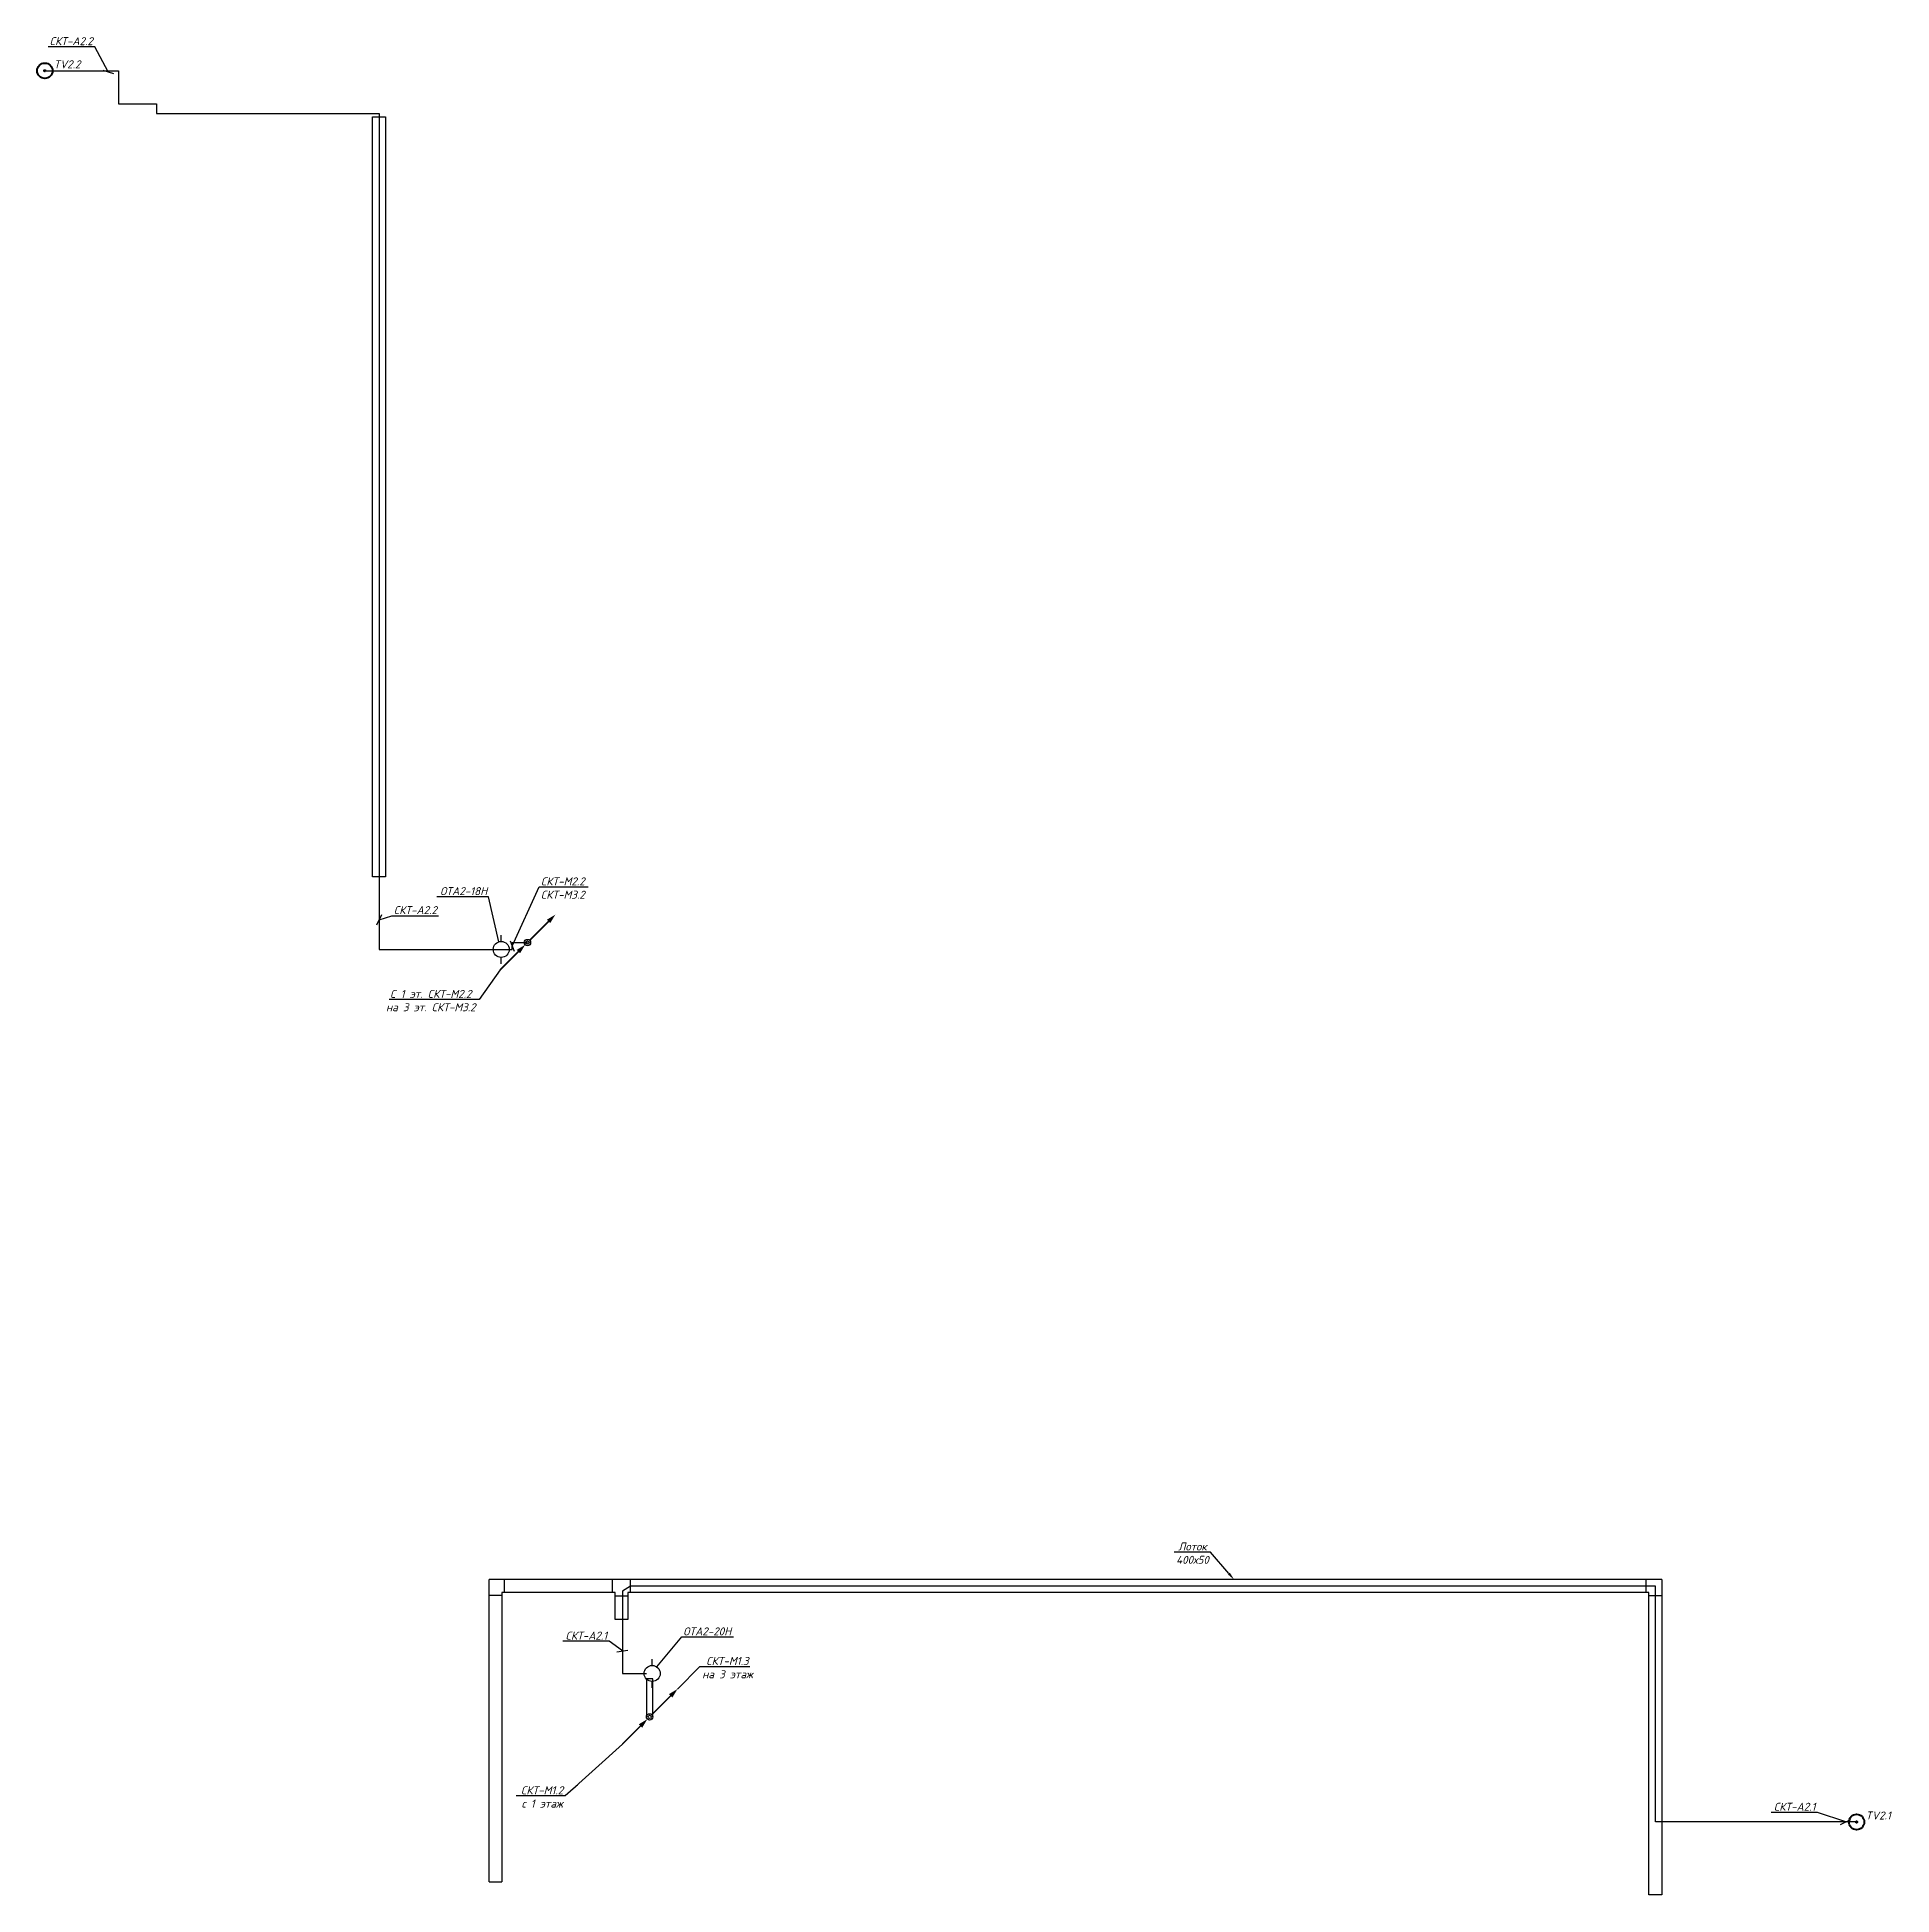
# Model space of a CAD drawing. Header units: millimetres. Extents: x 6978 to 1032874, y -121946 to 20667.
# Drawn here: x 444314 to 502284, y -121156 to -63108 of the extents above; entities that cross this region are included whole.
import ezdxf
from ezdxf import colors
from ezdxf.entities.mleader import LeaderData, LeaderLine
from ezdxf.math import Vec2, Vec3

# ---------------------------------------------------------------- set-up
doc = ezdxf.new("R2010")
doc.units = ezdxf.units.MM
doc.linetypes.add('$AUDIT_BAD_LTYPE2', pattern=[0, 0, 0])
for name, color, linetype, lineweight in [('РФ_Каб.Абонентский', 3, 'Continuous', 30), ('РФ_Каб.Магистраль', 1, 'Continuous', 30), ('РФ_ТШ', 8, 'Continuous', 30), ('СС Текст', 7, 'Continuous', 25), ('СС_СКК_Лоток', 54, 'Continuous', 30), ('ТВ. Абонентская', 3, 'Continuous', 30)]:
    doc.layers.add(name, color=color, linetype=linetype, lineweight=lineweight)
doc.layers.add('СОУЭ_Оборуд.', color=7, linetype='Continuous')
doc.styles.add('ISOCPEUR', font='isocpeui.ttf', dxfattribs={"height": 2.5})

msp = doc.modelspace()

# ---------------------------------------------------------------- texts
at = {"layer": 'СОУЭ_Оборуд.', "char_height": 250, "width": 594.04, "attachment_point": 5, "style": 'ISOCPEUR'}
for s, insert in [('TV2.2', (445249, -63957)), ('TV2.1', (501857, -118677))]:
    msp.add_mtext(s, dxfattribs=dict(at, insert=insert))

# ---------------------------------------------------------------- blocks, each defined once
blk = doc.blocks.new('*U265')
at = {"color": 0, "const_width": 0.5}
for points in [[(0.71, 0.71), (6.59, 6.59)], [(-8.5, -8.5), (-2.83, -2.83)]]:
    blk.add_lwpolyline(points, dxfattribs=at)
at = {"color": 0}
for points in [[(8.71, 8.71, 0, 1.5, 0), (6.59, 6.59, 2, 2, 0)], [(-0.71, -0.71, 0, 1.5, 0), (-2.83, -2.83, 2, 2, 0)]]:
    blk.add_lwpolyline(points, format="xyseb", dxfattribs=at)
for radius in [1, 0.5]:
    blk.add_circle((0, 0), radius, dxfattribs=at)
blk = doc.blocks.new('*U261')
at = {"color": 0, "const_width": 0.5}
blk.add_lwpolyline([(0.71, 0.71), (6.59, 6.59)], dxfattribs=at)
at = {"color": 0}
blk.add_lwpolyline([(8.71, 8.71, 0, 1.5, 0), (6.59, 6.59, 2, 2, 0)], format="xyseb", dxfattribs=at)
for radius in [1, 0.5]:
    blk.add_circle((0, 0), radius, dxfattribs=at)
blk = doc.blocks.new('*U262')
at = {"color": 0}
blk.add_lwpolyline([(-0.71, -0.71, 0, 1.5, 0), (-2.83, -2.83, 2, 2, 0)], format="xyseb", dxfattribs=at)
at = {"color": 0, "const_width": 0.5}
blk.add_lwpolyline([(-8.5, -8.5), (-2.83, -2.83)], dxfattribs=at)
at = {"color": 0}
for radius in [1, 0.5]:
    blk.add_circle((0, 0), radius, dxfattribs=at)
blk = doc.blocks.new('2й этаж')
at = {"layer": 'СС_СКК_Лоток', "color": 0}
for p, q in [((454800, -89345), (454800, -65597)), ((454800, -65597), (455200, -65597)), ((455200, -65597), (455201, -89345)), ((455201, -89345), (454800, -89345)), ((458442, -120752), (458442, -111307)), ((495092, -111307), (458442, -111307)), ((458924, -111707), (458924, -111307)), ((462299, -111707), (462299, -111307)), ((462858, -111707), (462858, -111307)), ((494608, -111707), (494608, -111307)), ((495092, -111307), (495092, -121156)), ((458842, -111802), (458442, -111802)), ((462381, -111707), (458842, -111707)), ((458842, -111707), (458842, -120752)), ((462381, -112550), (462381, -111707)), ((462381, -111817), (462781, -111817)), ((467289, -111707), (462781, -111707)), ((462781, -111707), (462781, -112550)), ((494692, -111707), (467289, -111707)), ((494692, -121156), (494692, -111707)), ((494692, -111802), (495092, -111802)), ((462781, -112550), (462381, -112550)), ((458442, -120752), (458842, -120752)), ((495092, -121156), (494692, -121156))]:
    blk.add_line(p, q, dxfattribs=at)
blk = doc.blocks.new('_Oblique')
at = {"color": 0, "linetype": 'ByBlock', "lineweight": -2}
blk.add_line((-0.5, -0.5), (0.5, 0.5), dxfattribs=at)
blk = doc.blocks.new('_None')
blk = doc.blocks.new('A$C13B90458')
at = {"lineweight": 40}
for radius in [200, 18.8]:
    blk.add_circle((0, 0), radius, dxfattribs=at)
blk = doc.blocks.new('*U277')
at = {"color": 0, "lineweight": 30}
for p, q in [((0, 250), (0, 450)), ((0, -450), (0, -250))]:
    blk.add_line(p, q, dxfattribs=at)
at = {"color": 0, "linetype": '$AUDIT_BAD_LTYPE2', "lineweight": 30}
blk.add_circle((0, 0), 250, dxfattribs=at)

# ---------------------------------------------------------------- linework, layer by layer
at = {"layer": 'РФ_Каб.Абонентский'}
for points in [[(444554, -64158), (446855, -64158), (446855, -65195), (448045, -65195), (448045, -65495), (455000, -65495), (455000, -91615), (458801, -91615)], [(501182, -118880), (494892, -118880), (494892, -111507), (462858, -111507), (462605, -111662), (462605, -114237), (463355, -114239)]]:
    msp.add_lwpolyline(points, dxfattribs=at)
at = {"layer": 'РФ_Каб.Магистраль'}
for points in [[(458801, -91615), (459160, -91615), (459160, -91400), (459638, -91400)], [(463557, -115594), (463557, -114405), (463357, -114405), (463357, -115596)]]:
    msp.add_lwpolyline(points, dxfattribs=at)

# ---------------------------------------------------------------- block references
at = {"layer": 'СС Текст', "color": 3}
for p in [(458819, -91614), (463537, -114239)]:
    msp.add_blockref('*U277', p, dxfattribs=at)
at = {"layer": 'СС_СКК_Лоток'}
msp.add_blockref('2й этаж', (0, 0), dxfattribs=at)
at = {"layer": 'СС_СКК_Лоток', "xscale": 100, "yscale": 100, "zscale": 100}
for name, p in [('*U265', (459638, -91400)), ('*U261', (463457, -115596)), ('*U262', (463457, -115596))]:
    msp.add_blockref(name, p, dxfattribs=at)
at = {"layer": 'ТВ. Абонентская', "lineweight": 30, "ltscale": 5, "xscale": 1.2, "yscale": 1.2, "zscale": 1.2}
for p in [(444554, -64158), (501182, -118880)]:
    msp.add_blockref('A$C13B90458', p, dxfattribs=at)

msp.set_redraw_order([(e.dxf.handle, doc.entitydb.next_handle()) for e in msp.query("TEXT MTEXT ATTDEF DIMENSION ARC_DIMENSION")])  # texts and dimensions are drawn at this point

# ---------------------------------------------------------------- leaders
at = {"layer": 'РФ_ТШ', "color": 7, "lineweight": 0}
ml = msp.add_multileader_mtext('Standard', dxfattribs=at)
ml.set_content('ОТА2-18Н', color=7, style='ISOCPEUR')
ml.set_leader_properties()
ml.set_arrow_properties(name='NONE')
ml.build(insert=Vec2(0, 0))
ml.multileader.update_dxf_attribs({"has_dogleg": 0, "text_left_attachment_type": 6, "text_right_attachment_type": 6, "dogleg_length": 100, "arrow_head_size": 250})
ctx = ml.context
ctx.base_point, ctx.char_height, ctx.arrow_head_size, ctx.landing_gap_size, ctx.plane_origin = Vec3(456873, -89968), 250, 250, 0, Vec3(464071, -92487)
ctx.left_attachment, ctx.right_attachment, ctx.text_align_type = 6, 6, 1
notes = []
notes.append((ctx, [(0, (1, 1, 0), (458519, -89968), (-1, 0), 100, [(0, [(458746, -91375)], 0, [])])]))
ctx.mtext.insert, ctx.mtext.width, ctx.mtext.alignment, ctx.mtext.flow_direction = Vec3(457646, -89668), 1991.2, 2, 5
ml = msp.add_multileader_mtext('Standard', dxfattribs=at)
ml.set_content('ОТА2-20Н', color=7, style='ISOCPEUR')
ml.set_leader_properties()
ml.set_arrow_properties(name='NONE')
ml.build(insert=Vec2(0, 0))
ml.multileader.update_dxf_attribs({"has_dogleg": 0, "text_left_attachment_type": 6, "text_right_attachment_type": 6, "dogleg_length": 100, "arrow_head_size": 250})
ctx = ml.context
ctx.base_point, ctx.char_height, ctx.arrow_head_size, ctx.landing_gap_size, ctx.plane_origin = Vec3(464463, -113099), 250, 250, 0, Vec3(471310, -115161)
ctx.left_attachment, ctx.right_attachment, ctx.text_align_type = 6, 6, 1
notes.append((ctx, [(1, (1, 1, 0), (464363, -113099), (1, 0), 100, [(0, [(463680, -114033)], 0, [])])]))
ctx.mtext.insert, ctx.mtext.width, ctx.mtext.alignment, ctx.mtext.flow_direction = Vec3(465258, -112799), 1991.2, 2, 5
at = {"layer": 'СС Текст', "color": 7, "lineweight": 0}
ml = msp.add_multileader_mtext('Standard', dxfattribs=at)
ml.set_content('{\\C256;СКТ-А2.2}', color=7, style='ISOCPEUR')
ml.set_leader_properties()
ml.set_arrow_properties(name='OBLIQUE')
ml.build(insert=Vec2(0, 0))
ml.multileader.update_dxf_attribs({"has_dogleg": 0, "text_left_attachment_type": 6, "text_right_attachment_type": 6, "dogleg_length": 100, "arrow_head_size": 250})
ctx = ml.context
ctx.base_point, ctx.char_height, ctx.arrow_head_size, ctx.landing_gap_size, ctx.plane_origin = Vec3(444645, -63409), 250, 250, 0, Vec3(457894, -66792)
ctx.left_attachment, ctx.right_attachment, ctx.text_align_type = 6, 6, 1
notes.append((ctx, [(0, (1, 1, 0), (446217, -63409), (-1, 0), 100, [(0, [(446536, -64195)], 0, [])])]))
ctx.mtext.insert, ctx.mtext.width, ctx.mtext.alignment, ctx.mtext.flow_direction = Vec3(445381, -63109), 1991.2, 2, 5
ml = msp.add_multileader_mtext('Standard', dxfattribs=at)
ml.set_content('{\\C256;СКТ-M2.2\\PСКТ-M3.2}', color=7, style='ISOCPEUR')
ml.set_leader_properties()
ml.set_arrow_properties(name='OBLIQUE')
ml.build(insert=Vec2(0, 0))
ml.multileader.update_dxf_attribs({"has_dogleg": 0, "text_left_attachment_type": 6, "text_right_attachment_type": 6, "dogleg_length": 100, "arrow_head_size": 250})
ctx = ml.context
ctx.base_point, ctx.char_height, ctx.arrow_head_size, ctx.landing_gap_size, ctx.plane_origin = Vec3(460009, -89663), 250, 250, 0, Vec3(468889, -96672)
ctx.left_attachment, ctx.right_attachment, ctx.text_align_type = 6, 6, 1
notes.append((ctx, [(1, (1, 1, 0), (459909, -89663), (1, 0), 100, [(0, [(459160, -91508)], 0, [])])]))
ctx.mtext.insert, ctx.mtext.width, ctx.mtext.alignment, ctx.mtext.flow_direction = Vec3(460745, -89363), 1991.2, 2, 5
ml = msp.add_multileader_mtext('Standard', dxfattribs=at)
ml.set_content('{\\C256;СКТ-А2.2}', color=7, style='ISOCPEUR')
ml.set_leader_properties()
ml.set_arrow_properties(name='OBLIQUE')
ml.build(insert=Vec2(0, 0))
ml.multileader.update_dxf_attribs({"has_dogleg": 0, "text_left_attachment_type": 6, "text_right_attachment_type": 6, "dogleg_length": 100, "arrow_head_size": 250})
ctx = ml.context
ctx.base_point, ctx.char_height, ctx.arrow_head_size, ctx.landing_gap_size, ctx.plane_origin = Vec3(455402, -90561), 250, 250, 0, Vec3(466314, -93773)
ctx.left_attachment, ctx.right_attachment, ctx.text_align_type = 6, 6, 1
notes.append((ctx, [(1, (1, 1, 0), (455302, -90561), (1, 0), 100, [(0, [(455000, -90695)], 0, [])])]))
ctx.mtext.insert, ctx.mtext.width, ctx.mtext.alignment, ctx.mtext.flow_direction = Vec3(456137, -90261), 1991.2, 2, 5
ml = msp.add_multileader_mtext('Standard', dxfattribs=at)
ml.set_content('{\\C256;С 1 эт. СКТ-M2.2\\Pна 3 эт. СКТ-M3.2}', color=7, style='ISOCPEUR')
ml.set_leader_properties()
ml.set_arrow_properties(name='NONE')
ml.build(insert=Vec2(0, 0))
ml.multileader.update_dxf_attribs({"has_dogleg": 0, "text_left_attachment_type": 6, "text_right_attachment_type": 6, "dogleg_length": 100, "arrow_head_size": 250})
ctx = ml.context
ctx.base_point, ctx.char_height, ctx.arrow_head_size, ctx.landing_gap_size, ctx.plane_origin = Vec3(455108, -93180), 250, 250, 0, Vec3(468025, -98992)
ctx.left_attachment, ctx.right_attachment, ctx.text_align_type = 6, 6, 1
notes.append((ctx, [(0, (1, 1, 0), (458228, -93180), (-1, 0), 100, [(0, [(458788, -92250)], 0, [])])]))
ctx.mtext.insert, ctx.mtext.width, ctx.mtext.alignment, ctx.mtext.flow_direction = Vec3(456618, -92880), 3554.77, 2, 5
ml = msp.add_multileader_mtext('Standard', dxfattribs=at)
ml.set_content('{\\C256;СКТ-А2.1}', color=7, style='ISOCPEUR')
ml.set_leader_properties()
ml.set_arrow_properties(name='OBLIQUE')
ml.build(insert=Vec2(0, 0))
ml.multileader.update_dxf_attribs({"has_dogleg": 0, "text_left_attachment_type": 6, "text_right_attachment_type": 6, "dogleg_length": 100, "arrow_head_size": 250})
ctx = ml.context
ctx.base_point, ctx.char_height, ctx.arrow_head_size, ctx.landing_gap_size, ctx.plane_origin = Vec3(460766, -113232), 250, 250, 0, Vec3(471792, -116299)
ctx.left_attachment, ctx.right_attachment, ctx.text_align_type = 6, 6, 1
notes.append((ctx, [(0, (1, 1, 0), (462297, -113232), (-1, 0), 100, [(0, [(462605, -113534)], 0, [])])]))
ctx.mtext.insert, ctx.mtext.width, ctx.mtext.alignment, ctx.mtext.flow_direction = Vec3(461482, -112932), 1991.2, 2, 5
ml = msp.add_multileader_mtext('Standard', dxfattribs=at)
ml.set_content('{\\C256;СКТ-А2.1}', color=7, style='ISOCPEUR')
ml.set_leader_properties()
ml.set_arrow_properties(name='OBLIQUE')
ml.build(insert=Vec2(0, 0))
ml.multileader.update_dxf_attribs({"has_dogleg": 0, "text_left_attachment_type": 6, "text_right_attachment_type": 6, "dogleg_length": 100, "arrow_head_size": 250})
ctx = ml.context
ctx.base_point, ctx.char_height, ctx.arrow_head_size, ctx.landing_gap_size, ctx.plane_origin = Vec3(498533, -118579), 250, 250, 0, Vec3(509783, -121645)
ctx.left_attachment, ctx.right_attachment, ctx.text_align_type = 6, 6, 1
notes.append((ctx, [(0, (1, 1, 0), (500064, -118579), (-1, 0), 100, [(0, [(500841, -118880)], 0, [])])]))
ctx.mtext.insert, ctx.mtext.width, ctx.mtext.alignment, ctx.mtext.flow_direction = Vec3(499248, -118279), 1991.2, 2, 5
at = {"layer": 'СС_СКК_Лоток', "color": 7}
ml = msp.add_multileader_mtext('Standard', dxfattribs=at)
ml.set_content('Лоток\\P400х50', color=7, style='ISOCPEUR')
ml.set_leader_properties()
ml.build(insert=Vec2(0, 0))
ml.multileader.update_dxf_attribs({"has_dogleg": 0, "text_left_attachment_type": 6, "text_right_attachment_type": 6, "dogleg_length": 100, "arrow_head_size": 250})
ctx = ml.context
ctx.base_point, ctx.char_height, ctx.arrow_head_size, ctx.landing_gap_size, ctx.plane_origin = Vec3(479864, -110446), 250, 250, 0, Vec3(485547, -112408)
ctx.left_attachment, ctx.right_attachment, ctx.text_align_type = 6, 6, 1
notes.append((ctx, [(0, (1, 1, 0), (481085, -110446), (-1, 0), 100, [(0, [(481726, -111307)], 0, [])])]))
ctx.mtext.insert, ctx.mtext.width, ctx.mtext.alignment, ctx.mtext.flow_direction = Vec3(480425, -110146), 2467.27, 2, 5
at = {"layer": 'СС_СКК_Лоток', "color": 7, "lineweight": 0}
ml = msp.add_multileader_mtext('Standard', dxfattribs=at)
ml.set_content('СКТ-M1.3\\Pна 3 этаж', color=7, style='ISOCPEUR')
ml.set_leader_properties()
ml.set_arrow_properties(name='NONE')
ml.build(insert=Vec2(0, 0))
ml.multileader.update_dxf_attribs({"has_dogleg": 0, "text_left_attachment_type": 6, "text_right_attachment_type": 6, "dogleg_length": 100, "arrow_head_size": 250})
ctx = ml.context
ctx.base_point, ctx.char_height, ctx.arrow_head_size, ctx.landing_gap_size, ctx.plane_origin = Vec3(465030, -114023), 250, 250, 0, Vec3(471877, -116555)
ctx.left_attachment, ctx.right_attachment, ctx.text_align_type = 6, 6, 1
notes.append((ctx, [(1, (1, 1, 0), (464930, -114023), (1, 0), 100, [(0, [(464327, -114725)], 0, [])])]))
ctx.mtext.insert, ctx.mtext.width, ctx.mtext.alignment, ctx.mtext.flow_direction = Vec3(465891, -113723), 1991.2, 2, 5
for ctx, leaders in notes:
    for number, flags, end, landing, length, lines in leaders:
        leader = LeaderData()
        leader.index, (leader.has_last_leader_line, leader.has_dogleg_vector, leader.attachment_direction) = number, flags
        leader.last_leader_point, leader.dogleg_vector, leader.dogleg_length = Vec3(end), Vec3(landing), length
        for number, points, colour, breaks in lines:
            line = LeaderLine()
            line.index, line.vertices, line.color, line.breaks = number, Vec3.list(points), colors.encode_raw_color(colour), breaks
            leader.lines.append(line)
        ctx.leaders.append(leader)

# ---------------------------------------------------------------- next in the draw order: leaders
ml = msp.add_multileader_mtext('Standard', dxfattribs=at)
ml.set_content('СКТ-M1.2\\Pс 1 этаж', color=7, style='ISOCPEUR')
ml.set_leader_properties()
ml.set_arrow_properties(name='NONE')
ml.build(insert=Vec2(0, 0))
ml.multileader.update_dxf_attribs({"has_dogleg": 0, "text_left_attachment_type": 6, "text_right_attachment_type": 6, "dogleg_length": 100, "arrow_head_size": 250})
ctx = ml.context
ctx.base_point, ctx.char_height, ctx.arrow_head_size, ctx.landing_gap_size, ctx.plane_origin = Vec3(459384, -118064), 250, 250, 0, Vec3(468740, -119819)
ctx.left_attachment, ctx.right_attachment, ctx.text_align_type = 6, 6, 1
notes = []
notes.append((ctx, [(0, (1, 1, 0), (460913, -118064), (-1, 0), 100, [(0, [(462607, -116446)], 0, [])])]))
ctx.mtext.insert, ctx.mtext.width, ctx.mtext.alignment, ctx.mtext.flow_direction = Vec3(460098, -117764), 1991.2, 2, 5
ctx.mtext.has_bg_fill, ctx.mtext.bg_color, ctx.mtext.bg_scale_factor, ctx.mtext.bg_transparency, ctx.mtext.use_window_bg_color = 1, -1027028792, 1.5, 0, 1
for ctx, leaders in notes:
    for number, flags, end, landing, length, lines in leaders:
        leader = LeaderData()
        leader.index, (leader.has_last_leader_line, leader.has_dogleg_vector, leader.attachment_direction) = number, flags
        leader.last_leader_point, leader.dogleg_vector, leader.dogleg_length = Vec3(end), Vec3(landing), length
        for number, points, colour, breaks in lines:
            line = LeaderLine()
            line.index, line.vertices, line.color, line.breaks = number, Vec3.list(points), colors.encode_raw_color(colour), breaks
            leader.lines.append(line)
        ctx.leaders.append(leader)

doc.saveas('drawing.dxf')
